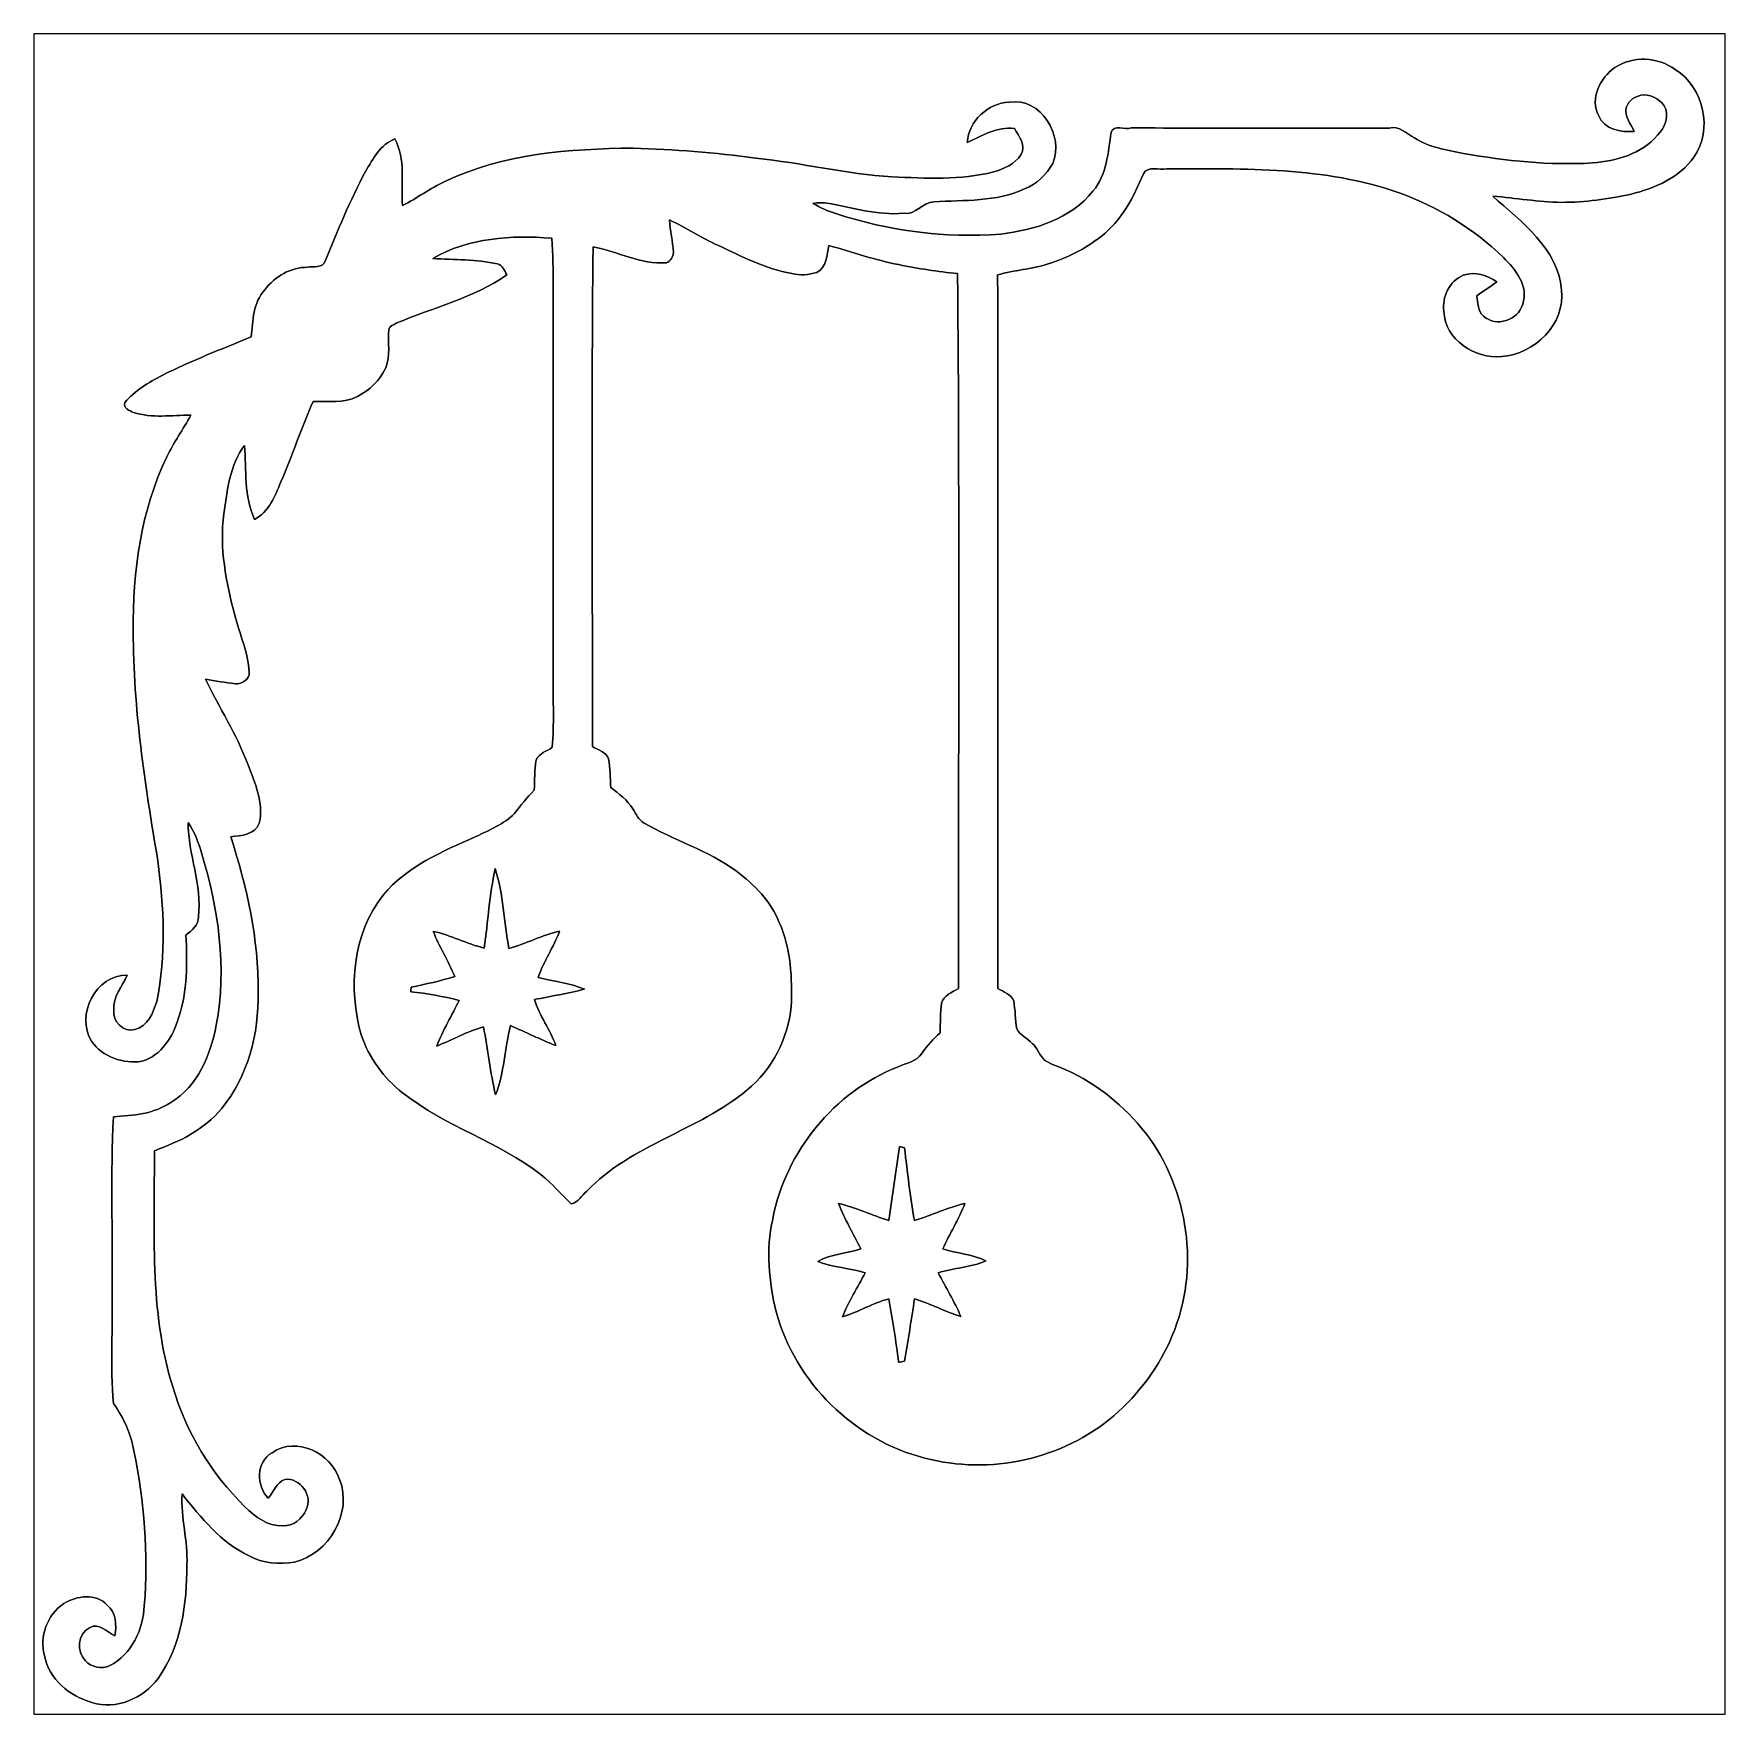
# Model space of a CAD drawing. Header units: centimetres. Extents: x -16.8 to 16.8, y -16.7 to 16.7.
import ezdxf

# ---------------------------------------------------------------- set-up
doc = ezdxf.new("R2010")
doc.units = ezdxf.units.CM
doc.header["$MEASUREMENT"] = 0
doc.layers.add('Layer 1', color=7, linetype='Continuous')

msp = doc.modelspace()

# ---------------------------------------------------------------- linework, layer by layer
at = {"layer": 'Layer 1', "color": 7}
for points, knots in [([(-16.77458, 16.66875), (-16.77458, 16.66875), (16.77458, 16.66875), (16.77458, 16.66875), (16.77458, 16.66875), (16.77458, 16.66875), (16.77458, -16.66875), (16.77458, -16.66875), (16.77458, -16.66875), (16.77458, -16.66875), (-16.77458, -16.66875), (-16.77458, -16.66875), (-16.77458, -16.66875), (-16.77458, -16.66875), (-16.77458, 16.66875), (-16.77458, 16.66875), (-16.77458, 16.66875), (-16.77458, 16.66875), (-16.77458, 16.66875), (-16.77458, 16.66875)], [0, 0, 0, 0, 0.16666667, 0.16666667, 0.16666667, 0.16666667, 0.33333333, 0.33333333, 0.33333333, 0.33333333, 0.5, 0.5, 0.5, 0.5, 0.66666667, 0.66666667, 0.66666667, 0.66666667, 1, 1, 1, 1]), ([(14.58771, 15.99847), (14.29667, 15.79633), (14.08042, 15.3864), (14.26598, 15.0435), (14.26598, 15.0435), (14.37605, 14.77433), (14.70977, 14.7066), (14.96977, 14.73341), (14.96977, 14.73341), (14.90204, 14.88652), (14.77292, 15.02727), (14.81208, 15.2086), (14.81208, 15.2086), (14.85794, 15.3543), (15.00893, 15.44391), (15.15533, 15.45802), (15.15533, 15.45802), (15.33878, 15.4559), (15.52399, 15.34619), (15.59983, 15.17615), (15.59983, 15.17615), (15.64781, 14.98953), (15.56949, 14.78844), (15.43367, 14.65827), (15.43367, 14.65827), (15.12006, 14.28327), (14.61382, 14.1478), (14.14568, 14.10758), (14.14568, 14.10758), (13.28773, 14.05396), (12.42801, 14.15203), (11.58275, 14.2942), (11.58275, 14.2942), (11.2522, 14.36829), (10.89942, 14.41027), (10.61297, 14.60571), (10.61297, 14.60571), (10.45386, 14.69319), (10.31028, 14.84559), (10.10849, 14.79903), (10.10849, 14.79903), (8.40281, 14.80256), (6.69678, 14.79515), (4.99075, 14.8022), (4.99075, 14.8022), (4.87645, 14.75458), (4.64291, 14.88087), (4.59352, 14.71507), (4.59352, 14.71507), (4.53425, 14.3129), (4.51026, 13.87299), (4.23439, 13.54702), (4.23439, 13.54702), (3.79412, 12.99492), (3.07904, 12.77867), (2.40559, 12.69436), (2.40559, 12.69436), (1.3021, 12.61498), (0.18415, 12.75292), (-0.86501, 13.10428), (-0.86501, 13.10428), (-1.02447, 13.15191), (-1.17722, 13.21999), (-1.31974, 13.30501), (-1.31974, 13.30501), (-1.22978, 13.3163), (-1.13771, 13.32653), (-1.04704, 13.30995), (-1.04704, 13.30995), (-0.54257, 13.22387), (-0.04128, 13.06019), (0.47731, 13.10816), (0.47731, 13.10816), (0.7172, 13.06901), (0.84914, 13.33041), (1.0795, 13.33394), (1.0795, 13.33394), (1.68134, 13.37769), (2.31775, 13.32759), (2.87937, 13.59394), (2.87937, 13.59394), (3.11891, 13.68496), (3.31047, 13.87722), (3.43676, 14.09665), (3.43676, 14.09665), (3.67065, 14.63887), (3.20287, 15.41604), (2.57316, 15.31267), (2.57316, 15.31267), (2.14877, 15.29256), (1.76636, 14.9412), (1.74166, 14.51187), (1.74166, 14.51187), (2.03764, 14.65404), (2.32904, 14.82513), (2.67511, 14.79056), (2.67511, 14.79056), (2.76825, 14.63675), (2.91536, 14.45966), (2.8067, 14.2681), (2.8067, 14.2681), (2.68534, 14.08712), (2.46768, 13.98834), (2.26342, 13.92908), (2.26342, 13.92908), (1.6069, 13.76045), (0.91969, 13.80243), (0.24977, 13.83242), (0.24977, 13.83242), (-0.6604, 13.88357), (-1.54658, 14.11111), (-2.45181, 14.20213), (-2.45181, 14.20213), (-3.25896, 14.31396), (-4.07282, 14.37464), (-4.88703, 14.40074), (-4.88703, 14.40074), (-6.15209, 14.38734), (-7.46231, 14.29314), (-8.62013, 13.73787), (-8.62013, 13.73787), (-8.91575, 13.60382), (-9.1754, 13.4052), (-9.46468, 13.26021), (-9.46468, 13.26021), (-9.49501, 13.69907), (-9.39236, 14.18096), (-9.61461, 14.58313), (-9.61461, 14.58313), (-9.90247, 14.47659), (-10.04676, 14.18414), (-10.19563, 13.93684), (-10.19563, 13.93684), (-10.50643, 13.36428), (-10.74738, 12.75715), (-10.99538, 12.15602), (-10.99538, 12.15602), (-11.04265, 12.01349), (-11.23562, 12.06359), (-11.34004, 12.03642), (-11.34004, 12.03642), (-11.6773, 12.04207), (-11.99268, 11.85721), (-12.19059, 11.59087), (-12.19059, 11.59087), (-12.42766, 11.34251), (-12.42801, 10.97351), (-12.46223, 10.65389), (-12.46223, 10.65389), (-13.05666, 10.41329), (-13.65497, 10.17905), (-14.23, 9.8933), (-14.23, 9.8933), (-14.4974, 9.74866), (-14.76869, 9.59026), (-14.9666, 9.35461), (-14.9666, 9.35461), (-15.00964, 9.24384), (-14.87734, 9.19127), (-14.79691, 9.15635), (-14.79691, 9.15635), (-14.42932, 9.0364), (-14.03879, 9.10484), (-13.66026, 9.10202), (-13.66026, 9.10202), (-13.80984, 8.82297), (-13.99928, 8.5665), (-14.13404, 8.27899), (-14.13404, 8.27899), (-14.65157, 7.2069), (-14.81631, 5.99616), (-14.8022, 4.81542), (-14.8022, 4.81542), (-14.80326, 3.28366), (-14.56972, 1.76601), (-14.3129, 0.25964), (-14.3129, 0.25964), (-14.19684, -0.66287), (-14.14392, -1.61043), (-14.33724, -2.52659), (-14.33724, -2.52659), (-14.40639, -2.75519), (-14.51116, -3.02084), (-14.77045, -3.08398), (-14.77045, -3.08398), (-14.99553, -3.15383), (-15.22095, -2.92241), (-15.18708, -2.70051), (-15.18708, -2.70051), (-15.20331, -2.43734), (-15.02974, -2.23203), (-14.92179, -2.00978), (-14.92179, -2.00978), (-15.54621, -1.99108), (-15.95226, -2.79964), (-15.62876, -3.31505), (-15.62876, -3.31505), (-15.41533, -3.63573), (-14.99976, -3.76626), (-14.62934, -3.71651), (-14.62934, -3.71651), (-14.24199, -3.59833), (-14.00563, -3.22298), (-13.90333, -2.85115), (-13.90333, -2.85115), (-13.71953, -2.32339), (-13.73293, -1.76036), (-13.75798, -1.21073), (-13.75798, -1.21073), (-13.64121, -1.1176), (-13.50363, -1.01671), (-13.50927, -0.84596), (-13.50927, -0.84596), (-13.43625, -0.21273), (-13.71283, 0.39158), (-13.71388, 1.01882), (-13.71388, 1.01882), (-13.58194, 0.84032), (-13.51421, 0.62583), (-13.44613, 0.41769), (-13.44613, 0.41769), (-13.11487, -0.68439), (-12.93848, -1.85984), (-13.15579, -3.00179), (-13.15579, -3.00179), (-13.27362, -3.58951), (-13.51739, -4.21146), (-14.0589, -4.53143), (-14.0589, -4.53143), (-14.39157, -4.76074), (-14.80432, -4.79354), (-15.19484, -4.81506), (-15.19484, -4.81506), (-15.25446, -5.95454), (-15.20825, -7.09648), (-15.22201, -8.23736), (-15.22201, -8.23736), (-15.20402, -8.99372), (-15.26505, -9.7536), (-15.19273, -10.50749), (-15.19273, -10.50749), (-14.9927, -10.78583), (-14.84948, -11.10192), (-14.79021, -11.44305), (-14.79021, -11.44305), (-14.58136, -12.45059), (-14.49881, -13.48952), (-14.58313, -14.5161), (-14.58313, -14.5161), (-14.60571, -14.98812), (-14.83148, -15.48236), (-15.26646, -15.70602), (-15.26646, -15.70602), (-15.42556, -15.78469), (-15.63229, -15.73918), (-15.75082, -15.60971), (-15.75082, -15.60971), (-15.93744, -15.42627), (-15.90922, -15.07455), (-15.66792, -14.95319), (-15.66792, -14.95319), (-15.4813, -14.84277), (-15.32537, -15.04597), (-15.16521, -15.11229), (-15.16521, -15.11229), (-15.1324, -14.90027), (-15.13734, -14.65262), (-15.31726, -14.50587), (-15.31726, -14.50587), (-15.54057, -14.26139), (-15.92474, -14.31854), (-16.18192, -14.47482), (-16.18192, -14.47482), (-16.50824, -14.68896), (-16.66663, -15.13205), (-16.56327, -15.50529), (-16.56327, -15.50529), (-16.48178, -15.97378), (-16.06056, -16.30856), (-15.62312, -16.43733), (-15.62312, -16.43733), (-15.14193, -16.58902), (-14.60112, -16.35548), (-14.31114, -15.95967), (-14.31114, -15.95967), (-13.84829, -15.31373), (-13.73611, -14.47976), (-13.73858, -13.70506), (-13.73858, -13.70506), (-13.716, -13.23234), (-13.85993, -12.77126), (-13.83524, -12.29924), (-13.83524, -12.29924), (-13.45389, -12.76773), (-13.06971, -13.26621), (-12.50491, -13.52621), (-12.50491, -13.52621), (-12.23257, -13.68107), (-11.90731, -13.69377), (-11.60357, -13.65321), (-11.60357, -13.65321), (-10.922, -13.48493), (-10.44504, -12.68307), (-10.70928, -12.01314), (-10.70928, -12.01314), (-10.88461, -11.4875), (-11.55982, -11.14496), (-12.04771, -11.48221), (-12.04771, -11.48221), (-12.36839, -11.66389), (-12.36274, -12.13414), (-12.12391, -12.38462), (-12.12391, -12.38462), (-12.0209, -12.26009), (-11.96128, -12.07276), (-11.79759, -12.01208), (-11.79759, -12.01208), (-11.48997, -11.96975), (-11.22786, -12.33805), (-11.37461, -12.61428), (-11.37461, -12.61428), (-11.45293, -12.78996), (-11.63108, -12.94694), (-11.83393, -12.92966), (-11.83393, -12.92966), (-12.1352, -12.948), (-12.38462, -12.7508), (-12.58782, -12.55289), (-12.58782, -12.55289), (-13.25563, -11.89743), (-13.75304, -11.07123), (-14.01904, -10.17376), (-14.01904, -10.17376), (-14.48964, -8.65893), (-14.37534, -7.0545), (-14.38346, -5.48922), (-14.38346, -5.48922), (-13.8871, -5.31248), (-13.39427, -5.07189), (-13.05207, -4.65772), (-13.05207, -4.65772), (-12.52432, -4.01673), (-12.30877, -3.16512), (-12.32606, -2.34597), (-12.32606, -2.34597), (-12.3123, -1.29434), (-12.54901, -0.25788), (-12.86581, 0.73872), (-12.86581, 0.73872), (-12.65626, 0.76447), (-12.38603, 0.77223), (-12.30171, 1.01141), (-12.30171, 1.01141), (-12.20999, 1.4157), (-12.39167, 1.81116), (-12.52926, 2.18193), (-12.52926, 2.18193), (-12.7575, 2.76754), (-13.09335, 3.30059), (-13.36993, 3.86256), (-13.36993, 3.86256), (-13.17202, 3.83364), (-12.97552, 3.79589), (-12.7762, 3.77437), (-12.7762, 3.77437), (-12.64708, 3.76273), (-12.49045, 3.85974), (-12.50315, 4.00262), (-12.50315, 4.00262), (-12.51867, 4.39773), (-12.69612, 4.75686), (-12.7889, 5.13539), (-12.7889, 5.13539), (-12.95929, 5.78908), (-13.09688, 6.46606), (-13.00692, 7.14446), (-13.00692, 7.14446), (-12.93495, 7.61012), (-12.89332, 8.11671), (-12.59311, 8.50265), (-12.59311, 8.50265), (-12.55959, 8.01405), (-12.60651, 7.49335), (-12.39591, 7.03545), (-12.39591, 7.03545), (-12.11016, 7.18185), (-11.98845, 7.50464), (-11.87415, 7.78369), (-11.87415, 7.78369), (-11.64484, 8.30721), (-11.46704, 8.85155), (-11.23527, 9.37401), (-11.23527, 9.37401), (-10.9414, 9.38389), (-10.62355, 9.32709), (-10.3565, 9.47667), (-10.3565, 9.47667), (-10.10779, 9.5885), (-9.91623, 9.80017), (-9.79346, 10.04041), (-9.79346, 10.04041), (-9.69398, 10.28453), (-9.7596, 10.5477), (-9.73138, 10.80064), (-9.73138, 10.80064), (-9.72079, 10.87367), (-9.64001, 10.89625), (-9.58462, 10.92694), (-9.58462, 10.92694), (-8.85261, 11.23915), (-8.05427, 11.42471), (-7.39352, 11.88544), (-7.39352, 11.88544), (-7.43903, 11.96763), (-7.47607, 12.07629), (-7.57802, 12.10239), (-7.57802, 12.10239), (-7.99712, 12.20258), (-8.43315, 12.17859), (-8.85966, 12.21387), (-8.85966, 12.21387), (-8.14987, 12.61886), (-7.29862, 12.68201), (-6.49993, 12.61251), (-6.49993, 12.61251), (-6.47912, 12.29536), (-6.47171, 11.97751), (-6.47206, 11.65931), (-6.47206, 11.65931), (-6.47453, 9.07239), (-6.47383, 6.48511), (-6.47277, 3.89819), (-6.47277, 3.89819), (-6.47665, 3.43747), (-6.4516, 2.97497), (-6.49288, 2.51531), (-6.49288, 2.51531), (-6.5973, 2.43205), (-6.75287, 2.39748), (-6.8072, 2.26272), (-6.8072, 2.26272), (-6.852, 2.06657), (-6.83225, 1.8609), (-6.85236, 1.66088), (-6.85236, 1.66088), (-6.99382, 1.51906), (-7.11306, 1.35855), (-7.23794, 1.20227), (-7.23794, 1.20227), (-7.45208, 0.98637), (-7.73642, 0.8703), (-8.00664, 0.7426), (-8.00664, 0.7426), (-8.66775, 0.44521), (-9.37189, 0.15522), (-9.84638, -0.41804), (-9.84638, -0.41804), (-10.4521, -1.19098), (-10.54171, -2.26942), (-10.28241, -3.19229), (-10.28241, -3.19229), (-10.12613, -3.64419), (-9.83791, -4.04989), (-9.45868, -4.34199), (-9.45868, -4.34199), (-8.61871, -5.00874), (-7.55544, -5.30895), (-6.71089, -5.97006), (-6.71089, -5.97006), (-6.48794, -6.13622), (-6.32072, -6.36199), (-6.11293, -6.54403), (-6.11293, -6.54403), (-5.97535, -6.52074), (-5.90832, -6.37187), (-5.80672, -6.29285), (-5.80672, -6.29285), (-4.92125, -5.36469), (-3.59728, -5.09552), (-2.62855, -4.2859), (-2.62855, -4.2859), (-2.12478, -3.88126), (-1.81928, -3.26461), (-1.75013, -2.62714), (-1.75013, -2.62714), (-1.73002, -2.06657), (-1.75613, -1.48378), (-1.9872, -0.96308), (-1.9872, -0.96308), (-2.15829, -0.54539), (-2.47756, -0.20673), (-2.83951, 0.05433), (-2.83951, 0.05433), (-3.39513, 0.47308), (-4.07564, 0.66393), (-4.67113, 1.01141), (-4.67113, 1.01141), (-4.78226, 1.06962), (-4.82741, 1.19027), (-4.89056, 1.28976), (-4.89056, 1.28976), (-4.9978, 1.46826), (-5.17137, 1.58962), (-5.33118, 1.71662), (-5.33118, 1.71662), (-5.34423, 1.90712), (-5.34141, 2.09938), (-5.37281, 2.28741), (-5.37281, 2.28741), (-5.42431, 2.42182), (-5.582, 2.45921), (-5.69489, 2.5273), (-5.69489, 2.5273), (-5.69101, 5.83177), (-5.71535, 9.13659), (-5.68254, 12.44071), (-5.68254, 12.44071), (-5.19395, 12.35146), (-4.73639, 12.09005), (-4.22769, 12.12674), (-4.22769, 12.12674), (-4.14479, 12.15813), (-4.09399, 12.24668), (-4.08905, 12.33241), (-4.08905, 12.33241), (-4.09646, 12.55042), (-4.16278, 12.76103), (-4.1656, 12.97905), (-4.1656, 12.97905), (-3.83928, 12.81324), (-3.52848, 12.61816), (-3.19405, 12.46717), (-3.19405, 12.46717), (-2.72415, 12.25056), (-2.25778, 12.00009), (-1.74061, 11.91542), (-1.74061, 11.91542), (-1.57762, 11.8685), (-1.4037, 11.88367), (-1.2446, 11.93659), (-1.2446, 11.93659), (-1.04916, 12.03149), (-1.04458, 12.28866), (-1.0033, 12.46928), (-1.0033, 12.46928), (-0.54222, 12.34158), (-0.09066, 12.17683), (0.38135, 12.09111), (0.38135, 12.09111), (0.76694, 12.00644), (1.15852, 11.95423), (1.55046, 11.91048), (1.55046, 11.91048), (1.5875, 7.18467), (1.56563, 2.45745), (1.56669, -2.26907), (1.56669, -2.26907), (1.44145, -2.34668), (1.27176, -2.40453), (1.22837, -2.56187), (1.22837, -2.56187), (1.20156, -2.75555), (1.21179, -2.95275), (1.20156, -3.14819), (1.20156, -3.14819), (1.06645, -3.27237), (0.94192, -3.40783), (0.84032, -3.56094), (0.84032, -3.56094), (0.73448, -3.72181), (0.53058, -3.74967), (0.36795, -3.82552), (0.36795, -3.82552), (-0.90205, -4.32188), (-1.86267, -5.51074), (-2.11878, -6.84495), (-2.11878, -6.84495), (-2.25531, -7.45243), (-2.19357, -8.08637), (-2.04999, -8.68609), (-2.04999, -8.68609), (-1.6704, -10.08204), (-0.50624, -11.23809), (0.89994, -11.58699), (0.89994, -11.58699), (2.18581, -11.92989), (3.63396, -11.61803), (4.64644, -10.74949), (4.64644, -10.74949), (5.14279, -10.31311), (5.55872, -9.77406), (5.80531, -9.15776), (5.80531, -9.15776), (6.36341, -7.84966), (6.13586, -6.25616), (5.27367, -5.13221), (5.27367, -5.13221), (4.84999, -4.60798), (4.31835, -4.15925), (3.69923, -3.88549), (3.69923, -3.88549), (3.56023, -3.8227), (3.4103, -3.78213), (3.28154, -3.69958), (3.28154, -3.69958), (3.17182, -3.6068), (3.13655, -3.45405), (3.0286, -3.3595), (3.0286, -3.3595), (2.93299, -3.25861), (2.79188, -3.19828), (2.7238, -3.07411), (2.7238, -3.07411), (2.69346, -2.88854), (2.69487, -2.69875), (2.66171, -2.5146), (2.66171, -2.5146), (2.60879, -2.38337), (2.45886, -2.34033), (2.34879, -2.27013), (2.34879, -2.27013), (2.34068, 2.44828), (2.35091, 7.16703), (2.34386, 11.88544), (2.34386, 11.88544), (2.67194, 11.9828), (3.02013, 11.99303), (3.34398, 12.10627), (3.34398, 12.10627), (3.72392, 12.21775), (4.07952, 12.40614), (4.39385, 12.64638), (4.39385, 12.64638), (4.79707, 12.96247), (5.04437, 13.42566), (5.23381, 13.89204), (5.23381, 13.89204), (5.31601, 14.06066), (5.55449, 13.95448), (5.69666, 13.99152), (5.69666, 13.99152), (7.23688, 13.98693), (8.8332, 14.03844), (10.3064, 13.51315), (10.3064, 13.51315), (11.07722, 13.24222), (11.7856, 12.79878), (12.37474, 12.23363), (12.37474, 12.23363), (12.61392, 11.99409), (12.88309, 11.66566), (12.75821, 11.30194), (12.75821, 11.30194), (12.6679, 10.98374), (12.23081, 10.83945), (11.98386, 11.06699), (11.98386, 11.06699), (11.86109, 11.16048), (11.87379, 11.33863), (11.84945, 11.47233), (11.84945, 11.47233), (11.98033, 11.56617), (12.11439, 11.65578), (12.24809, 11.74574), (12.24809, 11.74574), (12.05724, 11.88438), (11.81241, 11.95776), (11.57887, 11.87944), (11.57887, 11.87944), (11.31147, 11.76302), (11.14884, 11.45187), (11.19576, 11.16436), (11.19576, 11.16436), (11.20669, 10.60062), (11.81453, 10.21503), (12.34193, 10.26442), (12.34193, 10.26442), (12.99457, 10.31452), (13.60523, 10.90859), (13.52938, 11.58875), (13.52938, 11.58875), (13.45706, 12.41707), (12.7321, 12.93424), (12.1666, 13.44683), (12.1666, 13.44683), (12.62133, 13.41367), (13.07183, 13.32971), (13.52867, 13.32477), (13.52867, 13.32477), (13.99222, 13.32724), (14.45577, 13.38404), (14.90698, 13.49022), (14.90698, 13.49022), (15.37935, 13.60205), (15.86583, 13.81301), (16.15405, 14.22082), (16.15405, 14.22082), (16.54175, 14.76728), (16.34596, 15.60936), (15.78539, 15.96108), (15.78539, 15.96108), (15.44179, 16.20837), (14.94226, 16.23871), (14.58771, 15.99847)], [0, 0, 0, 0, 0.00564972, 0.00564972, 0.00564972, 0.00564972, 0.01129944, 0.01129944, 0.01129944, 0.01129944, 0.01694915, 0.01694915, 0.01694915, 0.01694915, 0.02259887, 0.02259887, 0.02259887, 0.02259887, 0.02824859, 0.02824859, 0.02824859, 0.02824859, 0.03389831, 0.03389831, 0.03389831, 0.03389831, 0.03954802, 0.03954802, 0.03954802, 0.03954802, 0.04519774, 0.04519774, 0.04519774, 0.04519774, 0.05084746, 0.05084746, 0.05084746, 0.05084746, 0.05649718, 0.05649718, 0.05649718, 0.05649718, 0.06214689, 0.06214689, 0.06214689, 0.06214689, 0.06779661, 0.06779661, 0.06779661, 0.06779661, 0.07344633, 0.07344633, 0.07344633, 0.07344633, 0.07909605, 0.07909605, 0.07909605, 0.07909605, 0.08474576, 0.08474576, 0.08474576, 0.08474576, 0.09039548, 0.09039548, 0.09039548, 0.09039548, 0.0960452, 0.0960452, 0.0960452, 0.0960452, 0.10169492, 0.10169492, 0.10169492, 0.10169492, 0.10734463, 0.10734463, 0.10734463, 0.10734463, 0.11299435, 0.11299435, 0.11299435, 0.11299435, 0.11864407, 0.11864407, 0.11864407, 0.11864407, 0.12429379, 0.12429379, 0.12429379, 0.12429379, 0.1299435, 0.1299435, 0.1299435, 0.1299435, 0.13559322, 0.13559322, 0.13559322, 0.13559322, 0.14124294, 0.14124294, 0.14124294, 0.14124294, 0.14689266, 0.14689266, 0.14689266, 0.14689266, 0.15254237, 0.15254237, 0.15254237, 0.15254237, 0.15819209, 0.15819209, 0.15819209, 0.15819209, 0.16384181, 0.16384181, 0.16384181, 0.16384181, 0.16949153, 0.16949153, 0.16949153, 0.16949153, 0.17514124, 0.17514124, 0.17514124, 0.17514124, 0.18079096, 0.18079096, 0.18079096, 0.18079096, 0.18644068, 0.18644068, 0.18644068, 0.18644068, 0.1920904, 0.1920904, 0.1920904, 0.1920904, 0.19774011, 0.19774011, 0.19774011, 0.19774011, 0.20338983, 0.20338983, 0.20338983, 0.20338983, 0.20903955, 0.20903955, 0.20903955, 0.20903955, 0.21468927, 0.21468927, 0.21468927, 0.21468927, 0.22033898, 0.22033898, 0.22033898, 0.22033898, 0.2259887, 0.2259887, 0.2259887, 0.2259887, 0.23163842, 0.23163842, 0.23163842, 0.23163842, 0.23728814, 0.23728814, 0.23728814, 0.23728814, 0.24293785, 0.24293785, 0.24293785, 0.24293785, 0.24858757, 0.24858757, 0.24858757, 0.24858757, 0.25423729, 0.25423729, 0.25423729, 0.25423729, 0.25988701, 0.25988701, 0.25988701, 0.25988701, 0.26553672, 0.26553672, 0.26553672, 0.26553672, 0.27118644, 0.27118644, 0.27118644, 0.27118644, 0.27683616, 0.27683616, 0.27683616, 0.27683616, 0.28248588, 0.28248588, 0.28248588, 0.28248588, 0.28813559, 0.28813559, 0.28813559, 0.28813559, 0.29378531, 0.29378531, 0.29378531, 0.29378531, 0.29943503, 0.29943503, 0.29943503, 0.29943503, 0.30508475, 0.30508475, 0.30508475, 0.30508475, 0.31073446, 0.31073446, 0.31073446, 0.31073446, 0.31638418, 0.31638418, 0.31638418, 0.31638418, 0.3220339, 0.3220339, 0.3220339, 0.3220339, 0.32768362, 0.32768362, 0.32768362, 0.32768362, 0.33333333, 0.33333333, 0.33333333, 0.33333333, 0.33898305, 0.33898305, 0.33898305, 0.33898305, 0.34463277, 0.34463277, 0.34463277, 0.34463277, 0.35028249, 0.35028249, 0.35028249, 0.35028249, 0.3559322, 0.3559322, 0.3559322, 0.3559322, 0.36158192, 0.36158192, 0.36158192, 0.36158192, 0.36723164, 0.36723164, 0.36723164, 0.36723164, 0.37288136, 0.37288136, 0.37288136, 0.37288136, 0.37853107, 0.37853107, 0.37853107, 0.37853107, 0.38418079, 0.38418079, 0.38418079, 0.38418079, 0.38983051, 0.38983051, 0.38983051, 0.38983051, 0.39548023, 0.39548023, 0.39548023, 0.39548023, 0.40112994, 0.40112994, 0.40112994, 0.40112994, 0.40677966, 0.40677966, 0.40677966, 0.40677966, 0.41242938, 0.41242938, 0.41242938, 0.41242938, 0.4180791, 0.4180791, 0.4180791, 0.4180791, 0.42372881, 0.42372881, 0.42372881, 0.42372881, 0.42937853, 0.42937853, 0.42937853, 0.42937853, 0.43502825, 0.43502825, 0.43502825, 0.43502825, 0.44067797, 0.44067797, 0.44067797, 0.44067797, 0.44632768, 0.44632768, 0.44632768, 0.44632768, 0.4519774, 0.4519774, 0.4519774, 0.4519774, 0.45762712, 0.45762712, 0.45762712, 0.45762712, 0.46327684, 0.46327684, 0.46327684, 0.46327684, 0.46892655, 0.46892655, 0.46892655, 0.46892655, 0.47457627, 0.47457627, 0.47457627, 0.47457627, 0.48022599, 0.48022599, 0.48022599, 0.48022599, 0.48587571, 0.48587571, 0.48587571, 0.48587571, 0.49152542, 0.49152542, 0.49152542, 0.49152542, 0.49717514, 0.49717514, 0.49717514, 0.49717514, 0.50282486, 0.50282486, 0.50282486, 0.50282486, 0.50847458, 0.50847458, 0.50847458, 0.50847458, 0.51412429, 0.51412429, 0.51412429, 0.51412429, 0.51977401, 0.51977401, 0.51977401, 0.51977401, 0.52542373, 0.52542373, 0.52542373, 0.52542373, 0.53107345, 0.53107345, 0.53107345, 0.53107345, 0.53672316, 0.53672316, 0.53672316, 0.53672316, 0.54237288, 0.54237288, 0.54237288, 0.54237288, 0.5480226, 0.5480226, 0.5480226, 0.5480226, 0.55367232, 0.55367232, 0.55367232, 0.55367232, 0.55932203, 0.55932203, 0.55932203, 0.55932203, 0.56497175, 0.56497175, 0.56497175, 0.56497175, 0.57062147, 0.57062147, 0.57062147, 0.57062147, 0.57627119, 0.57627119, 0.57627119, 0.57627119, 0.5819209, 0.5819209, 0.5819209, 0.5819209, 0.58757062, 0.58757062, 0.58757062, 0.58757062, 0.59322034, 0.59322034, 0.59322034, 0.59322034, 0.59887006, 0.59887006, 0.59887006, 0.59887006, 0.60451977, 0.60451977, 0.60451977, 0.60451977, 0.61016949, 0.61016949, 0.61016949, 0.61016949, 0.61581921, 0.61581921, 0.61581921, 0.61581921, 0.62146893, 0.62146893, 0.62146893, 0.62146893, 0.62711864, 0.62711864, 0.62711864, 0.62711864, 0.63276836, 0.63276836, 0.63276836, 0.63276836, 0.63841808, 0.63841808, 0.63841808, 0.63841808, 0.6440678, 0.6440678, 0.6440678, 0.6440678, 0.64971751, 0.64971751, 0.64971751, 0.64971751, 0.65536723, 0.65536723, 0.65536723, 0.65536723, 0.66101695, 0.66101695, 0.66101695, 0.66101695, 0.66666667, 0.66666667, 0.66666667, 0.66666667, 0.67231638, 0.67231638, 0.67231638, 0.67231638, 0.6779661, 0.6779661, 0.6779661, 0.6779661, 0.68361582, 0.68361582, 0.68361582, 0.68361582, 0.68926554, 0.68926554, 0.68926554, 0.68926554, 0.69491525, 0.69491525, 0.69491525, 0.69491525, 0.70056497, 0.70056497, 0.70056497, 0.70056497, 0.70621469, 0.70621469, 0.70621469, 0.70621469, 0.71186441, 0.71186441, 0.71186441, 0.71186441, 0.71751412, 0.71751412, 0.71751412, 0.71751412, 0.72316384, 0.72316384, 0.72316384, 0.72316384, 0.72881356, 0.72881356, 0.72881356, 0.72881356, 0.73446328, 0.73446328, 0.73446328, 0.73446328, 0.74011299, 0.74011299, 0.74011299, 0.74011299, 0.74576271, 0.74576271, 0.74576271, 0.74576271, 0.75141243, 0.75141243, 0.75141243, 0.75141243, 0.75706215, 0.75706215, 0.75706215, 0.75706215, 0.76271186, 0.76271186, 0.76271186, 0.76271186, 0.76836158, 0.76836158, 0.76836158, 0.76836158, 0.7740113, 0.7740113, 0.7740113, 0.7740113, 0.77966102, 0.77966102, 0.77966102, 0.77966102, 0.78531073, 0.78531073, 0.78531073, 0.78531073, 0.79096045, 0.79096045, 0.79096045, 0.79096045, 0.79661017, 0.79661017, 0.79661017, 0.79661017, 0.80225989, 0.80225989, 0.80225989, 0.80225989, 0.8079096, 0.8079096, 0.8079096, 0.8079096, 0.81355932, 0.81355932, 0.81355932, 0.81355932, 0.81920904, 0.81920904, 0.81920904, 0.81920904, 0.82485876, 0.82485876, 0.82485876, 0.82485876, 0.83050847, 0.83050847, 0.83050847, 0.83050847, 0.83615819, 0.83615819, 0.83615819, 0.83615819, 0.84180791, 0.84180791, 0.84180791, 0.84180791, 0.84745763, 0.84745763, 0.84745763, 0.84745763, 0.85310734, 0.85310734, 0.85310734, 0.85310734, 0.85875706, 0.85875706, 0.85875706, 0.85875706, 0.86440678, 0.86440678, 0.86440678, 0.86440678, 0.8700565, 0.8700565, 0.8700565, 0.8700565, 0.87570621, 0.87570621, 0.87570621, 0.87570621, 0.88135593, 0.88135593, 0.88135593, 0.88135593, 0.88700565, 0.88700565, 0.88700565, 0.88700565, 0.89265537, 0.89265537, 0.89265537, 0.89265537, 0.89830508, 0.89830508, 0.89830508, 0.89830508, 0.9039548, 0.9039548, 0.9039548, 0.9039548, 0.90960452, 0.90960452, 0.90960452, 0.90960452, 0.91525424, 0.91525424, 0.91525424, 0.91525424, 0.92090395, 0.92090395, 0.92090395, 0.92090395, 0.92655367, 0.92655367, 0.92655367, 0.92655367, 0.93220339, 0.93220339, 0.93220339, 0.93220339, 0.93785311, 0.93785311, 0.93785311, 0.93785311, 0.94350282, 0.94350282, 0.94350282, 0.94350282, 0.94915254, 0.94915254, 0.94915254, 0.94915254, 0.95480226, 0.95480226, 0.95480226, 0.95480226, 0.96045198, 0.96045198, 0.96045198, 0.96045198, 0.96610169, 0.96610169, 0.96610169, 0.96610169, 0.97175141, 0.97175141, 0.97175141, 0.97175141, 0.97740113, 0.97740113, 0.97740113, 0.97740113, 0.98305085, 0.98305085, 0.98305085, 0.98305085, 0.98870056, 0.98870056, 0.98870056, 0.98870056, 1, 1, 1, 1]), ([(-7.62529, 0.10795), (-7.45278, -0.40287), (-7.45843, -0.95321), (-7.34977, -1.47884), (-7.34977, -1.47884), (-7.00934, -1.38042), (-6.69149, -1.21179), (-6.34506, -1.13312), (-6.34506, -1.13312), (-6.46536, -1.44992), (-6.66009, -1.73249), (-6.77298, -2.05317), (-6.77298, -2.05317), (-6.46677, -2.13219), (-6.14433, -2.16112), (-5.85082, -2.28565), (-5.85082, -2.28565), (-6.17926, -2.36926), (-6.51475, -2.42288), (-6.84636, -2.49202), (-6.84636, -2.49202), (-6.74723, -2.81623), (-6.52815, -3.08539), (-6.41985, -3.40536), (-6.41985, -3.40536), (-6.72536, -3.28366), (-7.01957, -3.13619), (-7.32226, -3.00814), (-7.32226, -3.00814), (-7.42915, -3.46393), (-7.44643, -3.94194), (-7.614, -4.38256), (-7.614, -4.38256), (-7.72478, -3.93771), (-7.76746, -3.4798), (-7.85671, -3.03071), (-7.85671, -3.03071), (-8.17915, -3.12279), (-8.46949, -3.29494), (-8.7824, -3.41242), (-8.7824, -3.41242), (-8.65893, -3.09915), (-8.48536, -2.80917), (-8.33755, -2.5079), (-8.33755, -2.5079), (-8.65223, -2.42852), (-8.9729, -2.37349), (-9.29499, -2.33504), (-9.29499, -2.33504), (-9.29428, -2.31316), (-9.29287, -2.26942), (-9.29217, -2.24755), (-9.29217, -2.24755), (-9.00113, -2.18264), (-8.70797, -2.12549), (-8.42433, -2.03271), (-8.42433, -2.03271), (-8.54922, -1.72579), (-8.73231, -1.44674), (-8.85331, -1.13806), (-8.85331, -1.13806), (-8.503, -1.20968), (-8.18762, -1.391), (-7.83872, -1.46826), (-7.83872, -1.46826), (-7.77064, -0.94262), (-7.73289, -0.41134), (-7.62529, 0.10795)], [0, 0, 0, 0, 0.05555556, 0.05555556, 0.05555556, 0.05555556, 0.11111111, 0.11111111, 0.11111111, 0.11111111, 0.16666667, 0.16666667, 0.16666667, 0.16666667, 0.22222222, 0.22222222, 0.22222222, 0.22222222, 0.27777778, 0.27777778, 0.27777778, 0.27777778, 0.33333333, 0.33333333, 0.33333333, 0.33333333, 0.38888889, 0.38888889, 0.38888889, 0.38888889, 0.44444444, 0.44444444, 0.44444444, 0.44444444, 0.5, 0.5, 0.5, 0.5, 0.55555556, 0.55555556, 0.55555556, 0.55555556, 0.61111111, 0.61111111, 0.61111111, 0.61111111, 0.66666667, 0.66666667, 0.66666667, 0.66666667, 0.72222222, 0.72222222, 0.72222222, 0.72222222, 0.77777778, 0.77777778, 0.77777778, 0.77777778, 0.83333333, 0.83333333, 0.83333333, 0.83333333, 0.88888889, 0.88888889, 0.88888889, 0.88888889, 1, 1, 1, 1]), ([(0.39758, -5.40808), (0.42192, -5.41479), (0.47061, -5.42784), (0.4953, -5.43454), (0.4953, -5.43454), (0.55598, -5.91467), (0.60819, -6.39621), (0.69215, -6.87317), (0.69215, -6.87317), (1.02976, -6.77263), (1.34902, -6.61599), (1.69298, -6.53556), (1.69298, -6.53556), (1.57233, -6.84883), (1.39382, -7.13458), (1.25448, -7.43938), (1.25448, -7.43938), (1.53599, -7.52299), (1.83974, -7.54309), (2.10608, -7.67539), (2.10608, -7.67539), (1.80834, -7.80732), (1.47391, -7.81473), (1.16522, -7.91245), (1.16522, -7.91245), (1.3141, -8.20244), (1.48625, -8.48042), (1.61466, -8.78099), (1.61466, -8.78099), (1.29928, -8.68504), (1.01071, -8.51923), (0.69321, -8.42927), (0.69321, -8.42927), (0.63676, -8.84308), (0.56339, -9.25442), (0.49601, -9.66717), (0.49601, -9.66717), (0.45614, -9.67317), (0.41628, -9.68022), (0.37677, -9.68728), (0.37677, -9.68728), (0.33232, -9.26536), (0.25471, -8.84802), (0.18274, -8.42998), (0.18274, -8.42998), (-0.13723, -8.51041), (-0.41769, -8.69456), (-0.73413, -8.78381), (-0.73413, -8.78381), (-0.61101, -8.48007), (-0.4385, -8.20138), (-0.28328, -7.91422), (-0.28328, -7.91422), (-0.58984, -7.81262), (-0.92181, -7.81156), (-1.22167, -7.68914), (-1.22167, -7.68914), (-0.96591, -7.53392), (-0.65123, -7.53181), (-0.37253, -7.43973), (-0.37253, -7.43973), (-0.51682, -7.1374), (-0.6925, -6.84918), (-0.81068, -6.53486), (-0.81068, -6.53486), (-0.46743, -6.61529), (-0.15064, -6.77757), (0.18838, -6.87211), (0.18838, -6.87211), (0.24977, -6.38281), (0.32667, -5.89562), (0.39758, -5.40808)], [0, 0, 0, 0, 0.05263158, 0.05263158, 0.05263158, 0.05263158, 0.10526316, 0.10526316, 0.10526316, 0.10526316, 0.15789474, 0.15789474, 0.15789474, 0.15789474, 0.21052632, 0.21052632, 0.21052632, 0.21052632, 0.26315789, 0.26315789, 0.26315789, 0.26315789, 0.31578947, 0.31578947, 0.31578947, 0.31578947, 0.36842105, 0.36842105, 0.36842105, 0.36842105, 0.42105263, 0.42105263, 0.42105263, 0.42105263, 0.47368421, 0.47368421, 0.47368421, 0.47368421, 0.52631579, 0.52631579, 0.52631579, 0.52631579, 0.57894737, 0.57894737, 0.57894737, 0.57894737, 0.63157895, 0.63157895, 0.63157895, 0.63157895, 0.68421053, 0.68421053, 0.68421053, 0.68421053, 0.73684211, 0.73684211, 0.73684211, 0.73684211, 0.78947368, 0.78947368, 0.78947368, 0.78947368, 0.84210526, 0.84210526, 0.84210526, 0.84210526, 0.89473684, 0.89473684, 0.89473684, 0.89473684, 1, 1, 1, 1])]:
    msp.add_open_spline(points, degree=3, knots=knots, dxfattribs=at)
at = {"layer": 'Layer 1', "color": 250}
for points, knots in [([(14.58771, 15.99847), (14.94226, 16.23871), (15.44179, 16.20837), (15.78539, 15.96108), (15.78539, 15.96108), (16.34596, 15.60936), (16.54175, 14.76728), (16.15405, 14.22082), (16.15405, 14.22082), (15.86583, 13.81301), (15.37935, 13.60205), (14.90698, 13.49022), (14.90698, 13.49022), (14.45577, 13.38404), (13.99222, 13.32724), (13.52867, 13.32477), (13.52867, 13.32477), (13.07183, 13.32971), (12.62133, 13.41367), (12.1666, 13.44683), (12.1666, 13.44683), (12.7321, 12.93424), (13.45706, 12.41707), (13.52938, 11.58875), (13.52938, 11.58875), (13.60523, 10.90859), (12.99457, 10.31452), (12.34193, 10.26442), (12.34193, 10.26442), (11.81453, 10.21503), (11.20669, 10.60062), (11.19576, 11.16436), (11.19576, 11.16436), (11.14884, 11.45187), (11.31147, 11.76302), (11.57887, 11.87944), (11.57887, 11.87944), (11.81241, 11.95776), (12.05724, 11.88438), (12.24809, 11.74574), (12.24809, 11.74574), (12.11439, 11.65578), (11.98033, 11.56617), (11.84945, 11.47233), (11.84945, 11.47233), (11.87379, 11.33863), (11.86109, 11.16048), (11.98386, 11.06699), (11.98386, 11.06699), (12.23081, 10.83945), (12.6679, 10.98374), (12.75821, 11.30194), (12.75821, 11.30194), (12.88309, 11.66566), (12.61392, 11.99409), (12.37474, 12.23363), (12.37474, 12.23363), (11.7856, 12.79878), (11.07722, 13.24222), (10.3064, 13.51315), (10.3064, 13.51315), (8.8332, 14.03844), (7.23688, 13.98693), (5.69666, 13.99152), (5.69666, 13.99152), (5.55449, 13.95448), (5.31601, 14.06066), (5.23381, 13.89204), (5.23381, 13.89204), (5.04437, 13.42566), (4.79707, 12.96247), (4.39385, 12.64638), (4.39385, 12.64638), (4.07952, 12.40614), (3.72392, 12.21775), (3.34398, 12.10627), (3.34398, 12.10627), (3.02013, 11.99303), (2.67194, 11.9828), (2.34386, 11.88544), (2.34386, 11.88544), (2.35091, 7.16703), (2.34068, 2.44828), (2.34879, -2.27013), (2.34879, -2.27013), (2.45886, -2.34033), (2.60879, -2.38337), (2.66171, -2.5146), (2.66171, -2.5146), (2.69487, -2.69875), (2.69346, -2.88854), (2.7238, -3.07411), (2.7238, -3.07411), (2.79188, -3.19828), (2.93299, -3.25861), (3.0286, -3.3595), (3.0286, -3.3595), (3.13655, -3.45405), (3.17182, -3.6068), (3.28154, -3.69958), (3.28154, -3.69958), (3.4103, -3.78213), (3.56023, -3.8227), (3.69923, -3.88549), (3.69923, -3.88549), (4.31835, -4.15925), (4.84999, -4.60798), (5.27367, -5.13221), (5.27367, -5.13221), (6.13586, -6.25616), (6.36341, -7.84966), (5.80531, -9.15776), (5.80531, -9.15776), (5.55872, -9.77406), (5.14279, -10.31311), (4.64644, -10.74949), (4.64644, -10.74949), (3.63396, -11.61803), (2.18581, -11.92989), (0.89994, -11.58699), (0.89994, -11.58699), (-0.50624, -11.23809), (-1.6704, -10.08204), (-2.04999, -8.68609), (-2.04999, -8.68609), (-2.19357, -8.08637), (-2.25531, -7.45243), (-2.11878, -6.84495), (-2.11878, -6.84495), (-1.86267, -5.51074), (-0.90205, -4.32188), (0.36795, -3.82552), (0.36795, -3.82552), (0.53058, -3.74967), (0.73448, -3.72181), (0.84032, -3.56094), (0.84032, -3.56094), (0.94192, -3.40783), (1.06645, -3.27237), (1.20156, -3.14819), (1.20156, -3.14819), (1.21179, -2.95275), (1.20156, -2.75555), (1.22837, -2.56187), (1.22837, -2.56187), (1.27176, -2.40453), (1.44145, -2.34668), (1.56669, -2.26907), (1.56669, -2.26907), (1.56563, 2.45745), (1.5875, 7.18467), (1.55046, 11.91048), (1.55046, 11.91048), (1.15852, 11.95423), (0.76694, 12.00644), (0.38135, 12.09111), (0.38135, 12.09111), (-0.09066, 12.17683), (-0.54222, 12.34158), (-1.0033, 12.46928), (-1.0033, 12.46928), (-1.04458, 12.28866), (-1.04916, 12.03149), (-1.2446, 11.93659), (-1.2446, 11.93659), (-1.4037, 11.88367), (-1.57762, 11.8685), (-1.74061, 11.91542), (-1.74061, 11.91542), (-2.25778, 12.00009), (-2.72415, 12.25056), (-3.19405, 12.46717), (-3.19405, 12.46717), (-3.52848, 12.61816), (-3.83928, 12.81324), (-4.1656, 12.97905), (-4.1656, 12.97905), (-4.16278, 12.76103), (-4.09646, 12.55042), (-4.08905, 12.33241), (-4.08905, 12.33241), (-4.09399, 12.24668), (-4.14479, 12.15813), (-4.22769, 12.12674), (-4.22769, 12.12674), (-4.73639, 12.09005), (-5.19395, 12.35146), (-5.68254, 12.44071), (-5.68254, 12.44071), (-5.71535, 9.13659), (-5.69101, 5.83177), (-5.69489, 2.5273), (-5.69489, 2.5273), (-5.582, 2.45921), (-5.42431, 2.42182), (-5.37281, 2.28741), (-5.37281, 2.28741), (-5.34141, 2.09938), (-5.34423, 1.90712), (-5.33118, 1.71662), (-5.33118, 1.71662), (-5.17137, 1.58962), (-4.9978, 1.46826), (-4.89056, 1.28976), (-4.89056, 1.28976), (-4.82741, 1.19027), (-4.78226, 1.06962), (-4.67113, 1.01141), (-4.67113, 1.01141), (-4.07564, 0.66393), (-3.39513, 0.47308), (-2.83951, 0.05433), (-2.83951, 0.05433), (-2.47756, -0.20673), (-2.15829, -0.54539), (-1.9872, -0.96308), (-1.9872, -0.96308), (-1.75613, -1.48378), (-1.73002, -2.06657), (-1.75013, -2.62714), (-1.75013, -2.62714), (-1.81928, -3.26461), (-2.12478, -3.88126), (-2.62855, -4.2859), (-2.62855, -4.2859), (-3.59728, -5.09552), (-4.92125, -5.36469), (-5.80672, -6.29285), (-5.80672, -6.29285), (-5.90832, -6.37187), (-5.97535, -6.52074), (-6.11293, -6.54403), (-6.11293, -6.54403), (-6.32072, -6.36199), (-6.48794, -6.13622), (-6.71089, -5.97006), (-6.71089, -5.97006), (-7.55544, -5.30895), (-8.61871, -5.00874), (-9.45868, -4.34199), (-9.45868, -4.34199), (-9.83791, -4.04989), (-10.12613, -3.64419), (-10.28241, -3.19229), (-10.28241, -3.19229), (-10.54171, -2.26942), (-10.4521, -1.19098), (-9.84638, -0.41804), (-9.84638, -0.41804), (-9.37189, 0.15522), (-8.66775, 0.44521), (-8.00664, 0.7426), (-8.00664, 0.7426), (-7.73642, 0.8703), (-7.45208, 0.98637), (-7.23794, 1.20227), (-7.23794, 1.20227), (-7.11306, 1.35855), (-6.99382, 1.51906), (-6.85236, 1.66088), (-6.85236, 1.66088), (-6.83225, 1.8609), (-6.852, 2.06657), (-6.8072, 2.26272), (-6.8072, 2.26272), (-6.75287, 2.39748), (-6.5973, 2.43205), (-6.49288, 2.51531), (-6.49288, 2.51531), (-6.4516, 2.97497), (-6.47665, 3.43747), (-6.47277, 3.89819), (-6.47277, 3.89819), (-6.47383, 6.48511), (-6.47453, 9.07239), (-6.47206, 11.65931), (-6.47206, 11.65931), (-6.47171, 11.97751), (-6.47912, 12.29536), (-6.49993, 12.61251), (-6.49993, 12.61251), (-7.29862, 12.68201), (-8.14987, 12.61886), (-8.85966, 12.21387), (-8.85966, 12.21387), (-8.43315, 12.17859), (-7.99712, 12.20258), (-7.57802, 12.10239), (-7.57802, 12.10239), (-7.47607, 12.07629), (-7.43903, 11.96763), (-7.39352, 11.88544), (-7.39352, 11.88544), (-8.05427, 11.42471), (-8.85261, 11.23915), (-9.58462, 10.92694), (-9.58462, 10.92694), (-9.64001, 10.89625), (-9.72079, 10.87367), (-9.73138, 10.80064), (-9.73138, 10.80064), (-9.7596, 10.5477), (-9.69398, 10.28453), (-9.79346, 10.04041), (-9.79346, 10.04041), (-9.91623, 9.80017), (-10.10779, 9.5885), (-10.3565, 9.47667), (-10.3565, 9.47667), (-10.62355, 9.32709), (-10.9414, 9.38389), (-11.23527, 9.37401), (-11.23527, 9.37401), (-11.46704, 8.85155), (-11.64484, 8.30721), (-11.87415, 7.78369), (-11.87415, 7.78369), (-11.98845, 7.50464), (-12.11016, 7.18185), (-12.39591, 7.03545), (-12.39591, 7.03545), (-12.60651, 7.49335), (-12.55959, 8.01405), (-12.59311, 8.50265), (-12.59311, 8.50265), (-12.89332, 8.11671), (-12.93495, 7.61012), (-13.00692, 7.14446), (-13.00692, 7.14446), (-13.09688, 6.46606), (-12.95929, 5.78908), (-12.7889, 5.13539), (-12.7889, 5.13539), (-12.69612, 4.75686), (-12.51867, 4.39773), (-12.50315, 4.00262), (-12.50315, 4.00262), (-12.49045, 3.85974), (-12.64708, 3.76273), (-12.7762, 3.77437), (-12.7762, 3.77437), (-12.97552, 3.79589), (-13.17202, 3.83364), (-13.36993, 3.86256), (-13.36993, 3.86256), (-13.09335, 3.30059), (-12.7575, 2.76754), (-12.52926, 2.18193), (-12.52926, 2.18193), (-12.39167, 1.81116), (-12.20999, 1.4157), (-12.30171, 1.01141), (-12.30171, 1.01141), (-12.38603, 0.77223), (-12.65626, 0.76447), (-12.86581, 0.73872), (-12.86581, 0.73872), (-12.54901, -0.25788), (-12.3123, -1.29434), (-12.32606, -2.34597), (-12.32606, -2.34597), (-12.30877, -3.16512), (-12.52432, -4.01673), (-13.05207, -4.65772), (-13.05207, -4.65772), (-13.39427, -5.07189), (-13.8871, -5.31248), (-14.38346, -5.48922), (-14.38346, -5.48922), (-14.37534, -7.0545), (-14.48964, -8.65893), (-14.01904, -10.17376), (-14.01904, -10.17376), (-13.75304, -11.07123), (-13.25563, -11.89743), (-12.58782, -12.55289), (-12.58782, -12.55289), (-12.38462, -12.7508), (-12.1352, -12.948), (-11.83393, -12.92966), (-11.83393, -12.92966), (-11.63108, -12.94694), (-11.45293, -12.78996), (-11.37461, -12.61428), (-11.37461, -12.61428), (-11.22786, -12.33805), (-11.48997, -11.96975), (-11.79759, -12.01208), (-11.79759, -12.01208), (-11.96128, -12.07276), (-12.0209, -12.26009), (-12.12391, -12.38462), (-12.12391, -12.38462), (-12.36274, -12.13414), (-12.36839, -11.66389), (-12.04771, -11.48221), (-12.04771, -11.48221), (-11.55982, -11.14496), (-10.88461, -11.4875), (-10.70928, -12.01314), (-10.70928, -12.01314), (-10.44504, -12.68307), (-10.922, -13.48493), (-11.60357, -13.65321), (-11.60357, -13.65321), (-11.90731, -13.69377), (-12.23257, -13.68107), (-12.50491, -13.52621), (-12.50491, -13.52621), (-13.06971, -13.26621), (-13.45389, -12.76773), (-13.83524, -12.29924), (-13.83524, -12.29924), (-13.85993, -12.77126), (-13.716, -13.23234), (-13.73858, -13.70506), (-13.73858, -13.70506), (-13.73611, -14.47976), (-13.84829, -15.31373), (-14.31114, -15.95967), (-14.31114, -15.95967), (-14.60112, -16.35548), (-15.14193, -16.58902), (-15.62312, -16.43733), (-15.62312, -16.43733), (-16.06056, -16.30856), (-16.48178, -15.97378), (-16.56327, -15.50529), (-16.56327, -15.50529), (-16.66663, -15.13205), (-16.50824, -14.68896), (-16.18192, -14.47482), (-16.18192, -14.47482), (-15.92474, -14.31854), (-15.54057, -14.26139), (-15.31726, -14.50587), (-15.31726, -14.50587), (-15.13734, -14.65262), (-15.1324, -14.90027), (-15.16521, -15.11229), (-15.16521, -15.11229), (-15.32537, -15.04597), (-15.4813, -14.84277), (-15.66792, -14.95319), (-15.66792, -14.95319), (-15.90922, -15.07455), (-15.93744, -15.42627), (-15.75082, -15.60971), (-15.75082, -15.60971), (-15.63229, -15.73918), (-15.42556, -15.78469), (-15.26646, -15.70602), (-15.26646, -15.70602), (-14.83148, -15.48236), (-14.60571, -14.98812), (-14.58313, -14.5161), (-14.58313, -14.5161), (-14.49881, -13.48952), (-14.58136, -12.45059), (-14.79021, -11.44305), (-14.79021, -11.44305), (-14.84948, -11.10192), (-14.9927, -10.78583), (-15.19273, -10.50749), (-15.19273, -10.50749), (-15.26505, -9.7536), (-15.20402, -8.99372), (-15.22201, -8.23736), (-15.22201, -8.23736), (-15.20825, -7.09648), (-15.25446, -5.95454), (-15.19484, -4.81506), (-15.19484, -4.81506), (-14.80432, -4.79354), (-14.39157, -4.76074), (-14.0589, -4.53143), (-14.0589, -4.53143), (-13.51739, -4.21146), (-13.27362, -3.58951), (-13.15579, -3.00179), (-13.15579, -3.00179), (-12.93848, -1.85984), (-13.11487, -0.68439), (-13.44613, 0.41769), (-13.44613, 0.41769), (-13.51421, 0.62583), (-13.58194, 0.84032), (-13.71388, 1.01882), (-13.71388, 1.01882), (-13.71283, 0.39158), (-13.43625, -0.21273), (-13.50927, -0.84596), (-13.50927, -0.84596), (-13.50363, -1.01671), (-13.64121, -1.1176), (-13.75798, -1.21073), (-13.75798, -1.21073), (-13.73293, -1.76036), (-13.71953, -2.32339), (-13.90333, -2.85115), (-13.90333, -2.85115), (-14.00563, -3.22298), (-14.24199, -3.59833), (-14.62934, -3.71651), (-14.62934, -3.71651), (-14.99976, -3.76626), (-15.41533, -3.63573), (-15.62876, -3.31505), (-15.62876, -3.31505), (-15.95226, -2.79964), (-15.54621, -1.99108), (-14.92179, -2.00978), (-14.92179, -2.00978), (-15.02974, -2.23203), (-15.20331, -2.43734), (-15.18708, -2.70051), (-15.18708, -2.70051), (-15.22095, -2.92241), (-14.99553, -3.15383), (-14.77045, -3.08398), (-14.77045, -3.08398), (-14.51116, -3.02084), (-14.40639, -2.75519), (-14.33724, -2.52659), (-14.33724, -2.52659), (-14.14392, -1.61043), (-14.19684, -0.66287), (-14.3129, 0.25964), (-14.3129, 0.25964), (-14.56972, 1.76601), (-14.80326, 3.28366), (-14.8022, 4.81542), (-14.8022, 4.81542), (-14.81631, 5.99616), (-14.65157, 7.2069), (-14.13404, 8.27899), (-14.13404, 8.27899), (-13.99928, 8.5665), (-13.80984, 8.82297), (-13.66026, 9.10202), (-13.66026, 9.10202), (-14.03879, 9.10484), (-14.42932, 9.0364), (-14.79691, 9.15635), (-14.79691, 9.15635), (-14.87734, 9.19127), (-15.00964, 9.24384), (-14.9666, 9.35461), (-14.9666, 9.35461), (-14.76869, 9.59026), (-14.4974, 9.74866), (-14.23, 9.8933), (-14.23, 9.8933), (-13.65497, 10.17905), (-13.05666, 10.41329), (-12.46223, 10.65389), (-12.46223, 10.65389), (-12.42801, 10.97351), (-12.42766, 11.34251), (-12.19059, 11.59087), (-12.19059, 11.59087), (-11.99268, 11.85721), (-11.6773, 12.04207), (-11.34004, 12.03642), (-11.34004, 12.03642), (-11.23562, 12.06359), (-11.04265, 12.01349), (-10.99538, 12.15602), (-10.99538, 12.15602), (-10.74738, 12.75715), (-10.50643, 13.36428), (-10.19563, 13.93684), (-10.19563, 13.93684), (-10.04676, 14.18414), (-9.90247, 14.47659), (-9.61461, 14.58313), (-9.61461, 14.58313), (-9.39236, 14.18096), (-9.49501, 13.69907), (-9.46468, 13.26021), (-9.46468, 13.26021), (-9.1754, 13.4052), (-8.91575, 13.60382), (-8.62013, 13.73787), (-8.62013, 13.73787), (-7.46231, 14.29314), (-6.15209, 14.38734), (-4.88703, 14.40074), (-4.88703, 14.40074), (-4.07282, 14.37464), (-3.25896, 14.31396), (-2.45181, 14.20213), (-2.45181, 14.20213), (-1.54658, 14.11111), (-0.6604, 13.88357), (0.24977, 13.83242), (0.24977, 13.83242), (0.91969, 13.80243), (1.6069, 13.76045), (2.26342, 13.92908), (2.26342, 13.92908), (2.46768, 13.98834), (2.68534, 14.08712), (2.8067, 14.2681), (2.8067, 14.2681), (2.91536, 14.45966), (2.76825, 14.63675), (2.67511, 14.79056), (2.67511, 14.79056), (2.32904, 14.82513), (2.03764, 14.65404), (1.74166, 14.51187), (1.74166, 14.51187), (1.76636, 14.9412), (2.14877, 15.29256), (2.57316, 15.31267), (2.57316, 15.31267), (3.20287, 15.41604), (3.67065, 14.63887), (3.43676, 14.09665), (3.43676, 14.09665), (3.31047, 13.87722), (3.11891, 13.68496), (2.87937, 13.59394), (2.87937, 13.59394), (2.31775, 13.32759), (1.68134, 13.37769), (1.0795, 13.33394), (1.0795, 13.33394), (0.84914, 13.33041), (0.7172, 13.06901), (0.47731, 13.10816), (0.47731, 13.10816), (-0.04128, 13.06019), (-0.54257, 13.22387), (-1.04704, 13.30995), (-1.04704, 13.30995), (-1.13771, 13.32653), (-1.22978, 13.3163), (-1.31974, 13.30501), (-1.31974, 13.30501), (-1.17722, 13.21999), (-1.02447, 13.15191), (-0.86501, 13.10428), (-0.86501, 13.10428), (0.18415, 12.75292), (1.3021, 12.61498), (2.40559, 12.69436), (2.40559, 12.69436), (3.07904, 12.77867), (3.79412, 12.99492), (4.23439, 13.54702), (4.23439, 13.54702), (4.51026, 13.87299), (4.53425, 14.3129), (4.59352, 14.71507), (4.59352, 14.71507), (4.64291, 14.88087), (4.87645, 14.75458), (4.99075, 14.8022), (4.99075, 14.8022), (6.69678, 14.79515), (8.40281, 14.80256), (10.10849, 14.79903), (10.10849, 14.79903), (10.31028, 14.84559), (10.45386, 14.69319), (10.61297, 14.60571), (10.61297, 14.60571), (10.89942, 14.41027), (11.2522, 14.36829), (11.58275, 14.2942), (11.58275, 14.2942), (12.42801, 14.15203), (13.28773, 14.05396), (14.14568, 14.10758), (14.14568, 14.10758), (14.61382, 14.1478), (15.12006, 14.28327), (15.43367, 14.65827), (15.43367, 14.65827), (15.56949, 14.78844), (15.64781, 14.98953), (15.59983, 15.17615), (15.59983, 15.17615), (15.52399, 15.34619), (15.33878, 15.4559), (15.15533, 15.45802), (15.15533, 15.45802), (15.00893, 15.44391), (14.85794, 15.3543), (14.81208, 15.2086), (14.81208, 15.2086), (14.77292, 15.02727), (14.90204, 14.88652), (14.96977, 14.73341), (14.96977, 14.73341), (14.70977, 14.7066), (14.37605, 14.77433), (14.26598, 15.0435), (14.26598, 15.0435), (14.08042, 15.3864), (14.29667, 15.79633), (14.58771, 15.99847), (14.58771, 15.99847), (14.58771, 15.99847), (14.58771, 15.99847), (14.58771, 15.99847)], [0, 0, 0, 0, 0.00561798, 0.00561798, 0.00561798, 0.00561798, 0.01123596, 0.01123596, 0.01123596, 0.01123596, 0.01685393, 0.01685393, 0.01685393, 0.01685393, 0.02247191, 0.02247191, 0.02247191, 0.02247191, 0.02808989, 0.02808989, 0.02808989, 0.02808989, 0.03370787, 0.03370787, 0.03370787, 0.03370787, 0.03932584, 0.03932584, 0.03932584, 0.03932584, 0.04494382, 0.04494382, 0.04494382, 0.04494382, 0.0505618, 0.0505618, 0.0505618, 0.0505618, 0.05617978, 0.05617978, 0.05617978, 0.05617978, 0.06179775, 0.06179775, 0.06179775, 0.06179775, 0.06741573, 0.06741573, 0.06741573, 0.06741573, 0.07303371, 0.07303371, 0.07303371, 0.07303371, 0.07865169, 0.07865169, 0.07865169, 0.07865169, 0.08426966, 0.08426966, 0.08426966, 0.08426966, 0.08988764, 0.08988764, 0.08988764, 0.08988764, 0.09550562, 0.09550562, 0.09550562, 0.09550562, 0.1011236, 0.1011236, 0.1011236, 0.1011236, 0.10674157, 0.10674157, 0.10674157, 0.10674157, 0.11235955, 0.11235955, 0.11235955, 0.11235955, 0.11797753, 0.11797753, 0.11797753, 0.11797753, 0.12359551, 0.12359551, 0.12359551, 0.12359551, 0.12921348, 0.12921348, 0.12921348, 0.12921348, 0.13483146, 0.13483146, 0.13483146, 0.13483146, 0.14044944, 0.14044944, 0.14044944, 0.14044944, 0.14606742, 0.14606742, 0.14606742, 0.14606742, 0.15168539, 0.15168539, 0.15168539, 0.15168539, 0.15730337, 0.15730337, 0.15730337, 0.15730337, 0.16292135, 0.16292135, 0.16292135, 0.16292135, 0.16853933, 0.16853933, 0.16853933, 0.16853933, 0.1741573, 0.1741573, 0.1741573, 0.1741573, 0.17977528, 0.17977528, 0.17977528, 0.17977528, 0.18539326, 0.18539326, 0.18539326, 0.18539326, 0.19101124, 0.19101124, 0.19101124, 0.19101124, 0.19662921, 0.19662921, 0.19662921, 0.19662921, 0.20224719, 0.20224719, 0.20224719, 0.20224719, 0.20786517, 0.20786517, 0.20786517, 0.20786517, 0.21348315, 0.21348315, 0.21348315, 0.21348315, 0.21910112, 0.21910112, 0.21910112, 0.21910112, 0.2247191, 0.2247191, 0.2247191, 0.2247191, 0.23033708, 0.23033708, 0.23033708, 0.23033708, 0.23595506, 0.23595506, 0.23595506, 0.23595506, 0.24157303, 0.24157303, 0.24157303, 0.24157303, 0.24719101, 0.24719101, 0.24719101, 0.24719101, 0.25280899, 0.25280899, 0.25280899, 0.25280899, 0.25842697, 0.25842697, 0.25842697, 0.25842697, 0.26404494, 0.26404494, 0.26404494, 0.26404494, 0.26966292, 0.26966292, 0.26966292, 0.26966292, 0.2752809, 0.2752809, 0.2752809, 0.2752809, 0.28089888, 0.28089888, 0.28089888, 0.28089888, 0.28651685, 0.28651685, 0.28651685, 0.28651685, 0.29213483, 0.29213483, 0.29213483, 0.29213483, 0.29775281, 0.29775281, 0.29775281, 0.29775281, 0.30337079, 0.30337079, 0.30337079, 0.30337079, 0.30898876, 0.30898876, 0.30898876, 0.30898876, 0.31460674, 0.31460674, 0.31460674, 0.31460674, 0.32022472, 0.32022472, 0.32022472, 0.32022472, 0.3258427, 0.3258427, 0.3258427, 0.3258427, 0.33146067, 0.33146067, 0.33146067, 0.33146067, 0.33707865, 0.33707865, 0.33707865, 0.33707865, 0.34269663, 0.34269663, 0.34269663, 0.34269663, 0.34831461, 0.34831461, 0.34831461, 0.34831461, 0.35393258, 0.35393258, 0.35393258, 0.35393258, 0.35955056, 0.35955056, 0.35955056, 0.35955056, 0.36516854, 0.36516854, 0.36516854, 0.36516854, 0.37078652, 0.37078652, 0.37078652, 0.37078652, 0.37640449, 0.37640449, 0.37640449, 0.37640449, 0.38202247, 0.38202247, 0.38202247, 0.38202247, 0.38764045, 0.38764045, 0.38764045, 0.38764045, 0.39325843, 0.39325843, 0.39325843, 0.39325843, 0.3988764, 0.3988764, 0.3988764, 0.3988764, 0.40449438, 0.40449438, 0.40449438, 0.40449438, 0.41011236, 0.41011236, 0.41011236, 0.41011236, 0.41573034, 0.41573034, 0.41573034, 0.41573034, 0.42134831, 0.42134831, 0.42134831, 0.42134831, 0.42696629, 0.42696629, 0.42696629, 0.42696629, 0.43258427, 0.43258427, 0.43258427, 0.43258427, 0.43820225, 0.43820225, 0.43820225, 0.43820225, 0.44382022, 0.44382022, 0.44382022, 0.44382022, 0.4494382, 0.4494382, 0.4494382, 0.4494382, 0.45505618, 0.45505618, 0.45505618, 0.45505618, 0.46067416, 0.46067416, 0.46067416, 0.46067416, 0.46629213, 0.46629213, 0.46629213, 0.46629213, 0.47191011, 0.47191011, 0.47191011, 0.47191011, 0.47752809, 0.47752809, 0.47752809, 0.47752809, 0.48314607, 0.48314607, 0.48314607, 0.48314607, 0.48876404, 0.48876404, 0.48876404, 0.48876404, 0.49438202, 0.49438202, 0.49438202, 0.49438202, 0.5, 0.5, 0.5, 0.5, 0.50561798, 0.50561798, 0.50561798, 0.50561798, 0.51123596, 0.51123596, 0.51123596, 0.51123596, 0.51685393, 0.51685393, 0.51685393, 0.51685393, 0.52247191, 0.52247191, 0.52247191, 0.52247191, 0.52808989, 0.52808989, 0.52808989, 0.52808989, 0.53370787, 0.53370787, 0.53370787, 0.53370787, 0.53932584, 0.53932584, 0.53932584, 0.53932584, 0.54494382, 0.54494382, 0.54494382, 0.54494382, 0.5505618, 0.5505618, 0.5505618, 0.5505618, 0.55617978, 0.55617978, 0.55617978, 0.55617978, 0.56179775, 0.56179775, 0.56179775, 0.56179775, 0.56741573, 0.56741573, 0.56741573, 0.56741573, 0.57303371, 0.57303371, 0.57303371, 0.57303371, 0.57865169, 0.57865169, 0.57865169, 0.57865169, 0.58426966, 0.58426966, 0.58426966, 0.58426966, 0.58988764, 0.58988764, 0.58988764, 0.58988764, 0.59550562, 0.59550562, 0.59550562, 0.59550562, 0.6011236, 0.6011236, 0.6011236, 0.6011236, 0.60674157, 0.60674157, 0.60674157, 0.60674157, 0.61235955, 0.61235955, 0.61235955, 0.61235955, 0.61797753, 0.61797753, 0.61797753, 0.61797753, 0.62359551, 0.62359551, 0.62359551, 0.62359551, 0.62921348, 0.62921348, 0.62921348, 0.62921348, 0.63483146, 0.63483146, 0.63483146, 0.63483146, 0.64044944, 0.64044944, 0.64044944, 0.64044944, 0.64606742, 0.64606742, 0.64606742, 0.64606742, 0.65168539, 0.65168539, 0.65168539, 0.65168539, 0.65730337, 0.65730337, 0.65730337, 0.65730337, 0.66292135, 0.66292135, 0.66292135, 0.66292135, 0.66853933, 0.66853933, 0.66853933, 0.66853933, 0.6741573, 0.6741573, 0.6741573, 0.6741573, 0.67977528, 0.67977528, 0.67977528, 0.67977528, 0.68539326, 0.68539326, 0.68539326, 0.68539326, 0.69101124, 0.69101124, 0.69101124, 0.69101124, 0.69662921, 0.69662921, 0.69662921, 0.69662921, 0.70224719, 0.70224719, 0.70224719, 0.70224719, 0.70786517, 0.70786517, 0.70786517, 0.70786517, 0.71348315, 0.71348315, 0.71348315, 0.71348315, 0.71910112, 0.71910112, 0.71910112, 0.71910112, 0.7247191, 0.7247191, 0.7247191, 0.7247191, 0.73033708, 0.73033708, 0.73033708, 0.73033708, 0.73595506, 0.73595506, 0.73595506, 0.73595506, 0.74157303, 0.74157303, 0.74157303, 0.74157303, 0.74719101, 0.74719101, 0.74719101, 0.74719101, 0.75280899, 0.75280899, 0.75280899, 0.75280899, 0.75842697, 0.75842697, 0.75842697, 0.75842697, 0.76404494, 0.76404494, 0.76404494, 0.76404494, 0.76966292, 0.76966292, 0.76966292, 0.76966292, 0.7752809, 0.7752809, 0.7752809, 0.7752809, 0.78089888, 0.78089888, 0.78089888, 0.78089888, 0.78651685, 0.78651685, 0.78651685, 0.78651685, 0.79213483, 0.79213483, 0.79213483, 0.79213483, 0.79775281, 0.79775281, 0.79775281, 0.79775281, 0.80337079, 0.80337079, 0.80337079, 0.80337079, 0.80898876, 0.80898876, 0.80898876, 0.80898876, 0.81460674, 0.81460674, 0.81460674, 0.81460674, 0.82022472, 0.82022472, 0.82022472, 0.82022472, 0.8258427, 0.8258427, 0.8258427, 0.8258427, 0.83146067, 0.83146067, 0.83146067, 0.83146067, 0.83707865, 0.83707865, 0.83707865, 0.83707865, 0.84269663, 0.84269663, 0.84269663, 0.84269663, 0.84831461, 0.84831461, 0.84831461, 0.84831461, 0.85393258, 0.85393258, 0.85393258, 0.85393258, 0.85955056, 0.85955056, 0.85955056, 0.85955056, 0.86516854, 0.86516854, 0.86516854, 0.86516854, 0.87078652, 0.87078652, 0.87078652, 0.87078652, 0.87640449, 0.87640449, 0.87640449, 0.87640449, 0.88202247, 0.88202247, 0.88202247, 0.88202247, 0.88764045, 0.88764045, 0.88764045, 0.88764045, 0.89325843, 0.89325843, 0.89325843, 0.89325843, 0.8988764, 0.8988764, 0.8988764, 0.8988764, 0.90449438, 0.90449438, 0.90449438, 0.90449438, 0.91011236, 0.91011236, 0.91011236, 0.91011236, 0.91573034, 0.91573034, 0.91573034, 0.91573034, 0.92134831, 0.92134831, 0.92134831, 0.92134831, 0.92696629, 0.92696629, 0.92696629, 0.92696629, 0.93258427, 0.93258427, 0.93258427, 0.93258427, 0.93820225, 0.93820225, 0.93820225, 0.93820225, 0.94382022, 0.94382022, 0.94382022, 0.94382022, 0.9494382, 0.9494382, 0.9494382, 0.9494382, 0.95505618, 0.95505618, 0.95505618, 0.95505618, 0.96067416, 0.96067416, 0.96067416, 0.96067416, 0.96629213, 0.96629213, 0.96629213, 0.96629213, 0.97191011, 0.97191011, 0.97191011, 0.97191011, 0.97752809, 0.97752809, 0.97752809, 0.97752809, 0.98314607, 0.98314607, 0.98314607, 0.98314607, 0.98876404, 0.98876404, 0.98876404, 0.98876404, 1, 1, 1, 1]), ([(-7.62529, 0.10795), (-7.73289, -0.41134), (-7.77064, -0.94262), (-7.83872, -1.46826), (-7.83872, -1.46826), (-8.18762, -1.391), (-8.503, -1.20968), (-8.85331, -1.13806), (-8.85331, -1.13806), (-8.73231, -1.44674), (-8.54922, -1.72579), (-8.42433, -2.03271), (-8.42433, -2.03271), (-8.70797, -2.12549), (-9.00113, -2.18264), (-9.29217, -2.24755), (-9.29217, -2.24755), (-9.29287, -2.26942), (-9.29428, -2.31316), (-9.29499, -2.33504), (-9.29499, -2.33504), (-8.9729, -2.37349), (-8.65223, -2.42852), (-8.33755, -2.5079), (-8.33755, -2.5079), (-8.48536, -2.80917), (-8.65893, -3.09915), (-8.7824, -3.41242), (-8.7824, -3.41242), (-8.46949, -3.29494), (-8.17915, -3.12279), (-7.85671, -3.03071), (-7.85671, -3.03071), (-7.76746, -3.4798), (-7.72478, -3.93771), (-7.614, -4.38256), (-7.614, -4.38256), (-7.44643, -3.94194), (-7.42915, -3.46393), (-7.32226, -3.00814), (-7.32226, -3.00814), (-7.01957, -3.13619), (-6.72536, -3.28366), (-6.41985, -3.40536), (-6.41985, -3.40536), (-6.52815, -3.08539), (-6.74723, -2.81623), (-6.84636, -2.49202), (-6.84636, -2.49202), (-6.51475, -2.42288), (-6.17926, -2.36926), (-5.85082, -2.28565), (-5.85082, -2.28565), (-6.14433, -2.16112), (-6.46677, -2.13219), (-6.77298, -2.05317), (-6.77298, -2.05317), (-6.66009, -1.73249), (-6.46536, -1.44992), (-6.34506, -1.13312), (-6.34506, -1.13312), (-6.69149, -1.21179), (-7.00934, -1.38042), (-7.34977, -1.47884), (-7.34977, -1.47884), (-7.45843, -0.95321), (-7.45278, -0.40287), (-7.62529, 0.10795), (-7.62529, 0.10795), (-7.62529, 0.10795), (-7.62529, 0.10795), (-7.62529, 0.10795)], [0, 0, 0, 0, 0.05263158, 0.05263158, 0.05263158, 0.05263158, 0.10526316, 0.10526316, 0.10526316, 0.10526316, 0.15789474, 0.15789474, 0.15789474, 0.15789474, 0.21052632, 0.21052632, 0.21052632, 0.21052632, 0.26315789, 0.26315789, 0.26315789, 0.26315789, 0.31578947, 0.31578947, 0.31578947, 0.31578947, 0.36842105, 0.36842105, 0.36842105, 0.36842105, 0.42105263, 0.42105263, 0.42105263, 0.42105263, 0.47368421, 0.47368421, 0.47368421, 0.47368421, 0.52631579, 0.52631579, 0.52631579, 0.52631579, 0.57894737, 0.57894737, 0.57894737, 0.57894737, 0.63157895, 0.63157895, 0.63157895, 0.63157895, 0.68421053, 0.68421053, 0.68421053, 0.68421053, 0.73684211, 0.73684211, 0.73684211, 0.73684211, 0.78947368, 0.78947368, 0.78947368, 0.78947368, 0.84210526, 0.84210526, 0.84210526, 0.84210526, 0.89473684, 0.89473684, 0.89473684, 0.89473684, 1, 1, 1, 1]), ([(0.39758, -5.40808), (0.32667, -5.89562), (0.24977, -6.38281), (0.18838, -6.87211), (0.18838, -6.87211), (-0.15064, -6.77757), (-0.46743, -6.61529), (-0.81068, -6.53486), (-0.81068, -6.53486), (-0.6925, -6.84918), (-0.51682, -7.1374), (-0.37253, -7.43973), (-0.37253, -7.43973), (-0.65123, -7.53181), (-0.96591, -7.53392), (-1.22167, -7.68914), (-1.22167, -7.68914), (-0.92181, -7.81156), (-0.58984, -7.81262), (-0.28328, -7.91422), (-0.28328, -7.91422), (-0.4385, -8.20138), (-0.61101, -8.48007), (-0.73413, -8.78381), (-0.73413, -8.78381), (-0.41769, -8.69456), (-0.13723, -8.51041), (0.18274, -8.42998), (0.18274, -8.42998), (0.25471, -8.84802), (0.33232, -9.26536), (0.37677, -9.68728), (0.37677, -9.68728), (0.41628, -9.68022), (0.45614, -9.67317), (0.49601, -9.66717), (0.49601, -9.66717), (0.56339, -9.25442), (0.63676, -8.84308), (0.69321, -8.42927), (0.69321, -8.42927), (1.01071, -8.51923), (1.29928, -8.68504), (1.61466, -8.78099), (1.61466, -8.78099), (1.48625, -8.48042), (1.3141, -8.20244), (1.16522, -7.91245), (1.16522, -7.91245), (1.47391, -7.81473), (1.80834, -7.80732), (2.10608, -7.67539), (2.10608, -7.67539), (1.83974, -7.54309), (1.53599, -7.52299), (1.25448, -7.43938), (1.25448, -7.43938), (1.39382, -7.13458), (1.57233, -6.84883), (1.69298, -6.53556), (1.69298, -6.53556), (1.34902, -6.61599), (1.02976, -6.77263), (0.69215, -6.87317), (0.69215, -6.87317), (0.60819, -6.39621), (0.55598, -5.91467), (0.4953, -5.43454), (0.4953, -5.43454), (0.47061, -5.42784), (0.42192, -5.41479), (0.39758, -5.40808)], [0, 0, 0, 0, 0.05263158, 0.05263158, 0.05263158, 0.05263158, 0.10526316, 0.10526316, 0.10526316, 0.10526316, 0.15789474, 0.15789474, 0.15789474, 0.15789474, 0.21052632, 0.21052632, 0.21052632, 0.21052632, 0.26315789, 0.26315789, 0.26315789, 0.26315789, 0.31578947, 0.31578947, 0.31578947, 0.31578947, 0.36842105, 0.36842105, 0.36842105, 0.36842105, 0.42105263, 0.42105263, 0.42105263, 0.42105263, 0.47368421, 0.47368421, 0.47368421, 0.47368421, 0.52631579, 0.52631579, 0.52631579, 0.52631579, 0.57894737, 0.57894737, 0.57894737, 0.57894737, 0.63157895, 0.63157895, 0.63157895, 0.63157895, 0.68421053, 0.68421053, 0.68421053, 0.68421053, 0.73684211, 0.73684211, 0.73684211, 0.73684211, 0.78947368, 0.78947368, 0.78947368, 0.78947368, 0.84210526, 0.84210526, 0.84210526, 0.84210526, 0.89473684, 0.89473684, 0.89473684, 0.89473684, 1, 1, 1, 1])]:
    msp.add_open_spline(points, degree=3, knots=knots, dxfattribs=at)

doc.saveas('drawing.dxf')
